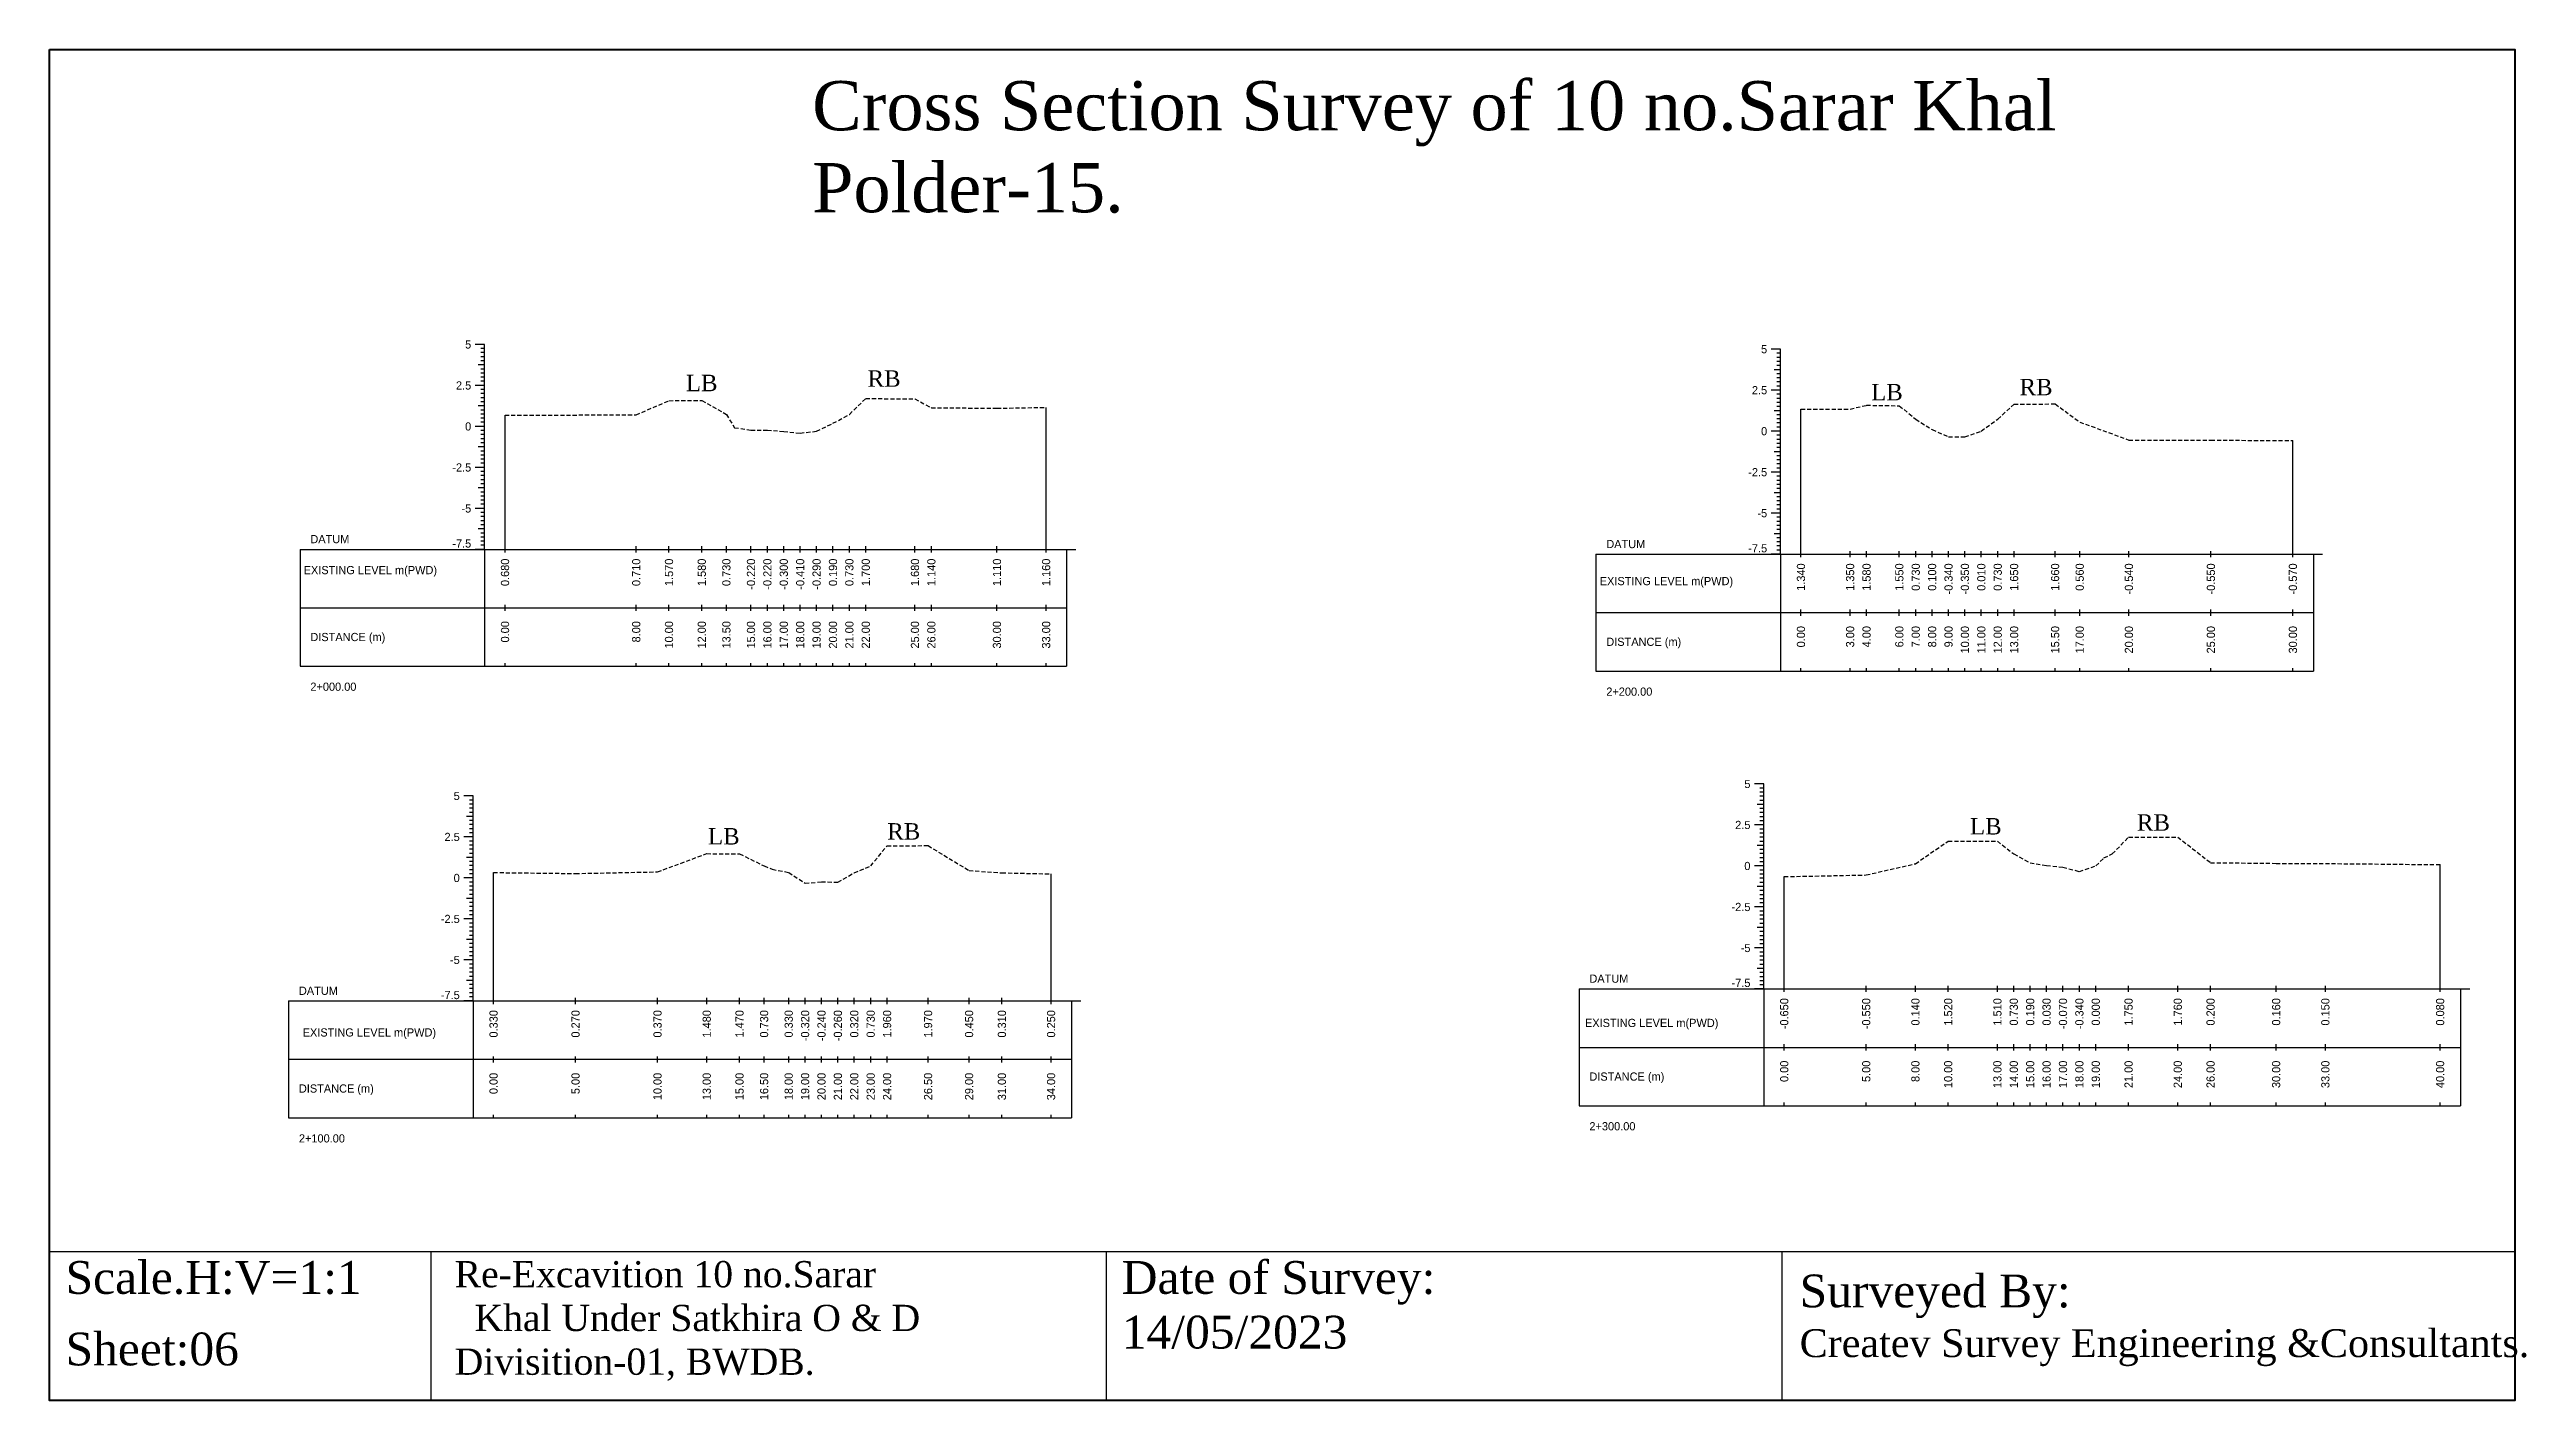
# Model space of a CAD drawing. Header units: inches. Extents: x 4752 to 6808, y -1487 to -426.
# Drawn here: x 5461.6 to 5612.7, y -1224.6 to -1142.2 of the extents above; entities that cross this region are included whole.
import ezdxf
from ezdxf.enums import TextEntityAlignment as Align

# ---------------------------------------------------------------- set-up
doc = ezdxf.new("R2010")
doc.units = ezdxf.units.IN
doc.header["$MEASUREMENT"] = 0
doc.linetypes.add('HIDDEN', pattern=[0.375, 0.25, -0.125])
doc.layers.add('CS_Drawing', color=7, linetype='Continuous')
doc.layers.add('GL', color=3, linetype='HIDDEN')
doc.styles.add('romans', font='romans.shx')

msp = doc.modelspace()

# ---------------------------------------------------------------- texts
at = {"attachment_point": 1, "style": 'romans'}
for s, insert, char_height, width in [('{\\fTimes New Roman|b0|i0|c0|p18;Cross Section Survey of 10 no.Sarar Khal Polder-15.}', (5508.12, -1144.12), 3, 75.7359), ('{\\fTimes New Roman|b0|i0|c0|p18;LB}', (5500.42, -1162.03), 1, 325.847), ('\\pi-1,l1;{\\fTimes New Roman|b0|i0|c0|p18;RB}', (5511.5, -1161.76), 1, 325.847), ('{\\fTimes New Roman|b0|i0|c0|p18;LB}', (5572.7, -1162.59), 1, 325.847), ('\\pi-1,l1;{\\fTimes New Roman|b0|i0|c0|p18;RB}', (5581.75, -1162.28), 1, 325.847), ('{\\fTimes New Roman|b0|i0|c0|p18;LB}', (5501.77, -1189.67), 1, 325.847), ('\\pi-1,l1;{\\fTimes New Roman|b0|i0|c0|p18;RB}', (5512.7, -1189.37), 1, 325.847), ('{\\fTimes New Roman|b0|i0|c0|p18;LB}', (5578.73, -1189.06), 1, 325.847), ('\\pi-1,l1;{\\fTimes New Roman|b0|i0|c0|p18;RB}', (5588.91, -1188.83), 1, 325.847), ('{\\fTimes New Roman|b0|i0|c0|p18;Scale.H:V=1:1}', (5462.59, -1216.07), 2, 22.2708), ('{\\fTimes New Roman|b0|i0|c0|p18;Date of Survey: 14/05/2023}', (5527, -1216.07), 2, 22.2708), ('{\\fTimes New Roman|b0|i0|c0|p18;Re-Excavition 10 no.Sarar\\P  Khal Under Satkhira O & D    Divisition-01, BWDB.}', (5486.32, -1216.07), 1.6, 38.8405), ('{\\fTimes New Roman|b0|i0|c0|p18;Surveyed By:                                     \\H0.85x;Createv Survey Engineering &Consultants.}', (5568.34, -1216.89), 2, 45.2193), ('{\\fTimes New Roman|b0|i0|c0|p18;Sheet:06}', (5462.59, -1220.43), 2, 38.8405)]:
    msp.add_mtext(s, dxfattribs=dict(at, insert=insert, char_height=char_height, width=width))
at = {"layer": 'CS_Drawing'}
for s, p in [('5', (5487.33, -1160.18)), ('5', (5566.36, -1160.47)), ('2.5', (5487.33, -1162.68)), ('2.5', (5566.36, -1162.97)), ('0', (5487.33, -1165.18)), ('0', (5566.36, -1165.47)), ('-2.5', (5487.33, -1167.68)), ('-2.5', (5566.36, -1167.97)), ('-5', (5487.33, -1170.18)), ('-5', (5566.36, -1170.47)), ('5', (5565.34, -1186.98)), ('5', (5486.63, -1187.71)), ('2.5', (5486.63, -1190.21)), ('2.5', (5565.34, -1189.48)), ('0', (5565.34, -1191.98)), ('0', (5486.63, -1192.71)), ('-2.5', (5565.34, -1194.48)), ('-2.5', (5486.63, -1195.21)), ('-5', (5486.63, -1197.71)), ('-5', (5565.34, -1196.98))]:
    msp.add_text(s, height=0.5, dxfattribs=at).set_placement(p, align=Align.MIDDLE_RIGHT)
for s, p in [('DATUM', (5477.52, -1172.05)), ('DATUM', (5556.55, -1172.35)), ('EXISTING LEVEL m(PWD)', (5477.11, -1173.94)), ('EXISTING LEVEL m(PWD)', (5556.15, -1174.61)), ('DISTANCE (m)', (5477.52, -1178.02)), ('DISTANCE (m)', (5556.55, -1178.31)), ('2+000.00', (5477.52, -1181.05)), ('2+200.00', (5556.55, -1181.35)), ('DATUM', (5476.82, -1199.59)), ('DATUM', (5555.52, -1198.85)), ('EXISTING LEVEL m(PWD)', (5477.05, -1202.13)), ('EXISTING LEVEL m(PWD)', (5555.25, -1201.55)), ('DISTANCE (m)', (5476.82, -1205.55)), ('DISTANCE (m)', (5555.52, -1204.82)), ('2+100.00', (5476.82, -1208.59)), ('2+300.00', (5555.52, -1207.85))]:
    msp.add_text(s, height=0.5, dxfattribs=at).set_placement(p, align=Align.MIDDLE_LEFT)
for p in [(5487.33, -1172.57), (5566.36, -1172.86), (5565.34, -1199.36), (5486.63, -1200.1)]:
    msp.add_text('-7.5', height=0.5, dxfattribs=at).set_placement(p, align=Align.RIGHT)
for s, p in [('0.680', (5489.39, -1173.24)), ('0.710', (5497.39, -1173.24)), ('1.570', (5499.39, -1173.24)), ('1.580', (5501.39, -1173.24)), ('0.730', (5502.89, -1173.24)), ('-0.220', (5504.39, -1173.24)), ('-0.220', (5505.39, -1173.24)), ('-0.300', (5506.39, -1173.24)), ('-0.410', (5507.39, -1173.24)), ('-0.290', (5508.39, -1173.24)), ('0.190', (5509.39, -1173.24)), ('0.730', (5510.39, -1173.24)), ('1.700', (5511.39, -1173.24)), ('1.680', (5514.39, -1173.24)), ('1.140', (5515.39, -1173.24)), ('1.110', (5519.39, -1173.24)), ('1.160', (5522.39, -1173.24)), ('1.340', (5568.42, -1173.53)), ('1.350', (5571.42, -1173.53)), ('1.580', (5572.42, -1173.53)), ('1.550', (5574.42, -1173.53)), ('0.730', (5575.42, -1173.53)), ('0.100', (5576.42, -1173.53)), ('-0.340', (5577.42, -1173.53)), ('-0.350', (5578.42, -1173.53)), ('0.010', (5579.42, -1173.53)), ('0.730', (5580.42, -1173.53)), ('1.650', (5581.42, -1173.53)), ('1.660', (5583.92, -1173.53)), ('0.560', (5585.42, -1173.53)), ('-0.540', (5588.42, -1173.53)), ('-0.550', (5593.42, -1173.53)), ('-0.570', (5598.42, -1173.53)), ('0.00', (5489.39, -1177.05)), ('8.00', (5497.39, -1177.05)), ('10.00', (5499.39, -1177.05)), ('12.00', (5501.39, -1177.05)), ('13.50', (5502.89, -1177.05)), ('15.00', (5504.39, -1177.05)), ('16.00', (5505.39, -1177.05)), ('17.00', (5506.39, -1177.05)), ('18.00', (5507.39, -1177.05)), ('19.00', (5508.39, -1177.05)), ('20.00', (5509.39, -1177.05)), ('21.00', (5510.39, -1177.05)), ('22.00', (5511.39, -1177.05)), ('25.00', (5514.39, -1177.05)), ('26.00', (5515.39, -1177.05)), ('30.00', (5519.39, -1177.05)), ('33.00', (5522.39, -1177.05)), ('0.00', (5568.42, -1177.35)), ('3.00', (5571.42, -1177.35)), ('4.00', (5572.42, -1177.35)), ('6.00', (5574.42, -1177.35)), ('7.00', (5575.42, -1177.35)), ('8.00', (5576.42, -1177.35)), ('9.00', (5577.42, -1177.35)), ('10.00', (5578.42, -1177.35)), ('11.00', (5579.42, -1177.35)), ('12.00', (5580.42, -1177.35)), ('13.00', (5581.42, -1177.35)), ('15.50', (5583.92, -1177.35)), ('17.00', (5585.42, -1177.35)), ('20.00', (5588.42, -1177.35)), ('25.00', (5593.42, -1177.35)), ('30.00', (5598.42, -1177.35)), ('0.330', (5488.69, -1200.77)), ('0.270', (5493.69, -1200.77)), ('0.370', (5498.69, -1200.77)), ('1.480', (5501.69, -1200.77)), ('1.470', (5503.69, -1200.77)), ('0.730', (5505.19, -1200.77)), ('0.330', (5506.69, -1200.77)), ('-0.320', (5507.69, -1200.77)), ('-0.240', (5508.69, -1200.77)), ('-0.260', (5509.69, -1200.77)), ('0.320', (5510.69, -1200.77)), ('0.730', (5511.69, -1200.77)), ('1.960', (5512.69, -1200.77)), ('1.970', (5515.19, -1200.77)), ('0.450', (5517.69, -1200.77)), ('0.310', (5519.69, -1200.77)), ('0.250', (5522.69, -1200.77)), ('-0.650', (5567.4, -1200.04)), ('-0.550', (5572.4, -1200.04)), ('0.140', (5575.4, -1200.04)), ('1.520', (5577.4, -1200.04)), ('1.510', (5580.4, -1200.04)), ('0.730', (5581.4, -1200.04)), ('0.190', (5582.4, -1200.04)), ('0.030', (5583.4, -1200.04)), ('-0.070', (5584.4, -1200.04)), ('-0.340', (5585.4, -1200.04)), ('0.000', (5586.4, -1200.04)), ('1.750', (5588.4, -1200.04)), ('1.760', (5591.4, -1200.04)), ('0.200', (5593.4, -1200.04)), ('0.160', (5597.4, -1200.04)), ('0.150', (5600.4, -1200.04)), ('0.080', (5607.4, -1200.04)), ('0.00', (5488.69, -1204.59)), ('5.00', (5493.69, -1204.59)), ('10.00', (5498.69, -1204.59)), ('13.00', (5501.69, -1204.59)), ('15.00', (5503.69, -1204.59)), ('16.50', (5505.19, -1204.59)), ('18.00', (5506.69, -1204.59)), ('19.00', (5507.69, -1204.59)), ('20.00', (5508.69, -1204.59)), ('21.00', (5509.69, -1204.59)), ('22.00', (5510.69, -1204.59)), ('23.00', (5511.69, -1204.59)), ('24.00', (5512.69, -1204.59)), ('26.50', (5515.19, -1204.59)), ('29.00', (5517.69, -1204.59)), ('31.00', (5519.69, -1204.59)), ('34.00', (5522.69, -1204.59)), ('0.00', (5567.4, -1203.85)), ('5.00', (5572.4, -1203.85)), ('8.00', (5575.4, -1203.85)), ('10.00', (5577.4, -1203.85)), ('13.00', (5580.4, -1203.85)), ('14.00', (5581.4, -1203.85)), ('15.00', (5582.4, -1203.85)), ('16.00', (5583.4, -1203.85)), ('17.00', (5584.4, -1203.85)), ('18.00', (5585.4, -1203.85)), ('19.00', (5586.4, -1203.85)), ('21.00', (5588.4, -1203.85)), ('24.00', (5591.4, -1203.85)), ('26.00', (5593.4, -1203.85)), ('30.00', (5597.4, -1203.85)), ('33.00', (5600.4, -1203.85)), ('40.00', (5607.4, -1203.85))]:
    msp.add_text(s, height=0.5, rotation=90, dxfattribs=at).set_placement(p, align=Align.MIDDLE_RIGHT)

# ---------------------------------------------------------------- linework, layer by layer
at = {"color": 4, "lineweight": 40}
msp.add_lwpolyline([(5461.61, -1142.2), (5611.95, -1142.2), (5611.95, -1224.57), (5461.61, -1224.57)], close=True, dxfattribs=at)
for points in [[(5611.95, -1142.2), (5611.95, -1224.57)], [(5461.61, -1215.49), (5611.95, -1215.49)], [(5461.61, -1215.49), (5461.61, -1224.57)], [(5484.86, -1215.49), (5484.86, -1224.57)], [(5526.06, -1215.49), (5526.06, -1224.57)], [(5567.26, -1215.49), (5567.26, -1224.57)]]:
    msp.add_lwpolyline(points)
at = {"layer": 'CS_Drawing'}
for p, q in [((5488.14, -1160.18), (5487.58, -1160.18)), ((5488.14, -1160.18), (5487.75, -1160.18)), ((5488.14, -1161.43), (5487.75, -1161.43)), ((5488.14, -1160.18), (5487.92, -1160.18)), ((5488.14, -1160.43), (5487.92, -1160.43)), ((5488.14, -1160.68), (5487.92, -1160.68)), ((5488.14, -1160.93), (5487.92, -1160.93)), ((5488.14, -1161.18), (5487.92, -1161.18)), ((5488.14, -1161.43), (5487.92, -1161.43)), ((5488.14, -1172.68), (5488.14, -1160.18)), ((5567.17, -1160.47), (5566.61, -1160.47)), ((5567.17, -1160.47), (5566.78, -1160.47)), ((5567.17, -1160.47), (5566.95, -1160.47)), ((5567.17, -1160.72), (5566.95, -1160.72)), ((5567.17, -1160.97), (5566.95, -1160.97)), ((5567.17, -1161.22), (5566.95, -1161.22)), ((5567.17, -1161.47), (5566.95, -1161.47)), ((5567.17, -1172.97), (5567.17, -1160.47)), ((5488.14, -1162.68), (5487.58, -1162.68)), ((5488.14, -1162.68), (5487.75, -1162.68)), ((5488.14, -1161.68), (5487.92, -1161.68)), ((5488.14, -1161.93), (5487.92, -1161.93)), ((5488.14, -1162.18), (5487.92, -1162.18)), ((5488.14, -1162.43), (5487.92, -1162.43)), ((5488.14, -1162.68), (5487.92, -1162.68)), ((5488.14, -1162.93), (5487.92, -1162.93)), ((5567.17, -1162.97), (5566.61, -1162.97)), ((5567.17, -1161.72), (5566.78, -1161.72)), ((5567.17, -1162.97), (5566.78, -1162.97)), ((5567.17, -1161.72), (5566.95, -1161.72)), ((5567.17, -1161.97), (5566.95, -1161.97)), ((5567.17, -1162.22), (5566.95, -1162.22)), ((5567.17, -1162.47), (5566.95, -1162.47)), ((5567.17, -1162.72), (5566.95, -1162.72)), ((5567.17, -1162.97), (5566.95, -1162.97)), ((5488.14, -1163.93), (5487.75, -1163.93)), ((5488.14, -1163.18), (5487.92, -1163.18)), ((5488.14, -1163.43), (5487.92, -1163.43)), ((5488.14, -1163.68), (5487.92, -1163.68)), ((5488.14, -1163.93), (5487.92, -1163.93)), ((5488.14, -1164.18), (5487.92, -1164.18)), ((5488.14, -1164.43), (5487.92, -1164.43)), ((5489.39, -1172.68), (5489.39, -1164.5)), ((5522.39, -1172.68), (5522.39, -1164.02)), ((5567.17, -1164.22), (5566.78, -1164.22)), ((5567.17, -1163.22), (5566.95, -1163.22)), ((5567.17, -1163.47), (5566.95, -1163.47)), ((5567.17, -1163.72), (5566.95, -1163.72)), ((5567.17, -1163.97), (5566.95, -1163.97)), ((5567.17, -1164.22), (5566.95, -1164.22)), ((5567.17, -1164.47), (5566.95, -1164.47)), ((5568.42, -1172.97), (5568.42, -1164.13)), ((5488.14, -1165.18), (5487.58, -1165.18)), ((5488.14, -1165.18), (5487.75, -1165.18)), ((5488.14, -1164.68), (5487.92, -1164.68)), ((5488.14, -1164.93), (5487.92, -1164.93)), ((5488.14, -1165.18), (5487.92, -1165.18)), ((5488.14, -1165.43), (5487.92, -1165.43)), ((5488.14, -1165.68), (5487.92, -1165.68)), ((5488.14, -1165.93), (5487.92, -1165.93)), ((5567.17, -1165.47), (5566.61, -1165.47)), ((5567.17, -1165.47), (5566.78, -1165.47)), ((5567.17, -1164.72), (5566.95, -1164.72)), ((5567.17, -1164.97), (5566.95, -1164.97)), ((5567.17, -1165.22), (5566.95, -1165.22)), ((5567.17, -1165.47), (5566.95, -1165.47)), ((5567.17, -1165.72), (5566.95, -1165.72)), ((5567.17, -1165.97), (5566.95, -1165.97)), ((5598.42, -1172.97), (5598.42, -1166.04)), ((5488.14, -1166.43), (5487.75, -1166.43)), ((5488.14, -1166.18), (5487.92, -1166.18)), ((5488.14, -1166.43), (5487.92, -1166.43)), ((5488.14, -1166.68), (5487.92, -1166.68)), ((5488.14, -1166.93), (5487.92, -1166.93)), ((5488.14, -1167.18), (5487.92, -1167.18)), ((5488.14, -1167.43), (5487.92, -1167.43)), ((5567.17, -1166.72), (5566.78, -1166.72)), ((5567.17, -1166.22), (5566.95, -1166.22)), ((5567.17, -1166.47), (5566.95, -1166.47)), ((5567.17, -1166.72), (5566.95, -1166.72)), ((5567.17, -1166.97), (5566.95, -1166.97)), ((5567.17, -1167.22), (5566.95, -1167.22)), ((5567.17, -1167.47), (5566.95, -1167.47)), ((5488.14, -1167.68), (5487.58, -1167.68)), ((5488.14, -1167.68), (5487.75, -1167.68)), ((5488.14, -1168.93), (5487.75, -1168.93)), ((5488.14, -1167.68), (5487.92, -1167.68)), ((5488.14, -1167.93), (5487.92, -1167.93)), ((5488.14, -1168.18), (5487.92, -1168.18)), ((5488.14, -1168.43), (5487.92, -1168.43)), ((5488.14, -1168.68), (5487.92, -1168.68)), ((5488.14, -1168.93), (5487.92, -1168.93)), ((5567.17, -1167.97), (5566.61, -1167.97)), ((5567.17, -1167.97), (5566.78, -1167.97)), ((5567.17, -1167.72), (5566.95, -1167.72)), ((5567.17, -1167.97), (5566.95, -1167.97)), ((5567.17, -1168.22), (5566.95, -1168.22)), ((5567.17, -1168.47), (5566.95, -1168.47)), ((5567.17, -1168.72), (5566.95, -1168.72)), ((5567.17, -1168.97), (5566.95, -1168.97)), ((5488.14, -1170.18), (5487.58, -1170.18)), ((5488.14, -1170.18), (5487.75, -1170.18)), ((5488.14, -1169.18), (5487.92, -1169.18)), ((5488.14, -1169.43), (5487.92, -1169.43)), ((5488.14, -1169.68), (5487.92, -1169.68)), ((5488.14, -1169.93), (5487.92, -1169.93)), ((5488.14, -1170.18), (5487.92, -1170.18)), ((5488.14, -1170.43), (5487.92, -1170.43)), ((5567.17, -1170.47), (5566.61, -1170.47)), ((5567.17, -1169.22), (5566.78, -1169.22)), ((5567.17, -1170.47), (5566.78, -1170.47)), ((5567.17, -1169.22), (5566.95, -1169.22)), ((5567.17, -1169.47), (5566.95, -1169.47)), ((5567.17, -1169.72), (5566.95, -1169.72)), ((5567.17, -1169.97), (5566.95, -1169.97)), ((5567.17, -1170.22), (5566.95, -1170.22)), ((5567.17, -1170.47), (5566.95, -1170.47)), ((5488.14, -1171.43), (5487.75, -1171.43)), ((5488.14, -1170.68), (5487.92, -1170.68)), ((5488.14, -1170.93), (5487.92, -1170.93)), ((5488.14, -1171.18), (5487.92, -1171.18)), ((5488.14, -1171.43), (5487.92, -1171.43)), ((5488.14, -1171.68), (5487.92, -1171.68)), ((5488.14, -1171.93), (5487.92, -1171.93)), ((5567.17, -1171.72), (5566.78, -1171.72)), ((5567.17, -1170.72), (5566.95, -1170.72)), ((5567.17, -1170.97), (5566.95, -1170.97)), ((5567.17, -1171.22), (5566.95, -1171.22)), ((5567.17, -1171.47), (5566.95, -1171.47)), ((5567.17, -1171.72), (5566.95, -1171.72)), ((5567.17, -1171.97), (5566.95, -1171.97)), ((5476.89, -1172.68), (5488.14, -1172.68)), ((5476.89, -1172.68), (5476.89, -1179.8)), ((5488.14, -1172.68), (5487.58, -1172.68)), ((5488.14, -1172.68), (5487.75, -1172.68)), ((5488.14, -1172.18), (5487.92, -1172.18)), ((5488.14, -1172.43), (5487.92, -1172.43)), ((5488.14, -1172.68), (5487.92, -1172.68)), ((5488.14, -1172.68), (5523.64, -1172.68)), ((5488.14, -1172.68), (5488.14, -1179.8)), ((5489.39, -1172.87), (5489.39, -1172.49)), ((5497.39, -1172.87), (5497.39, -1172.49)), ((5499.39, -1172.87), (5499.39, -1172.49)), ((5501.39, -1172.87), (5501.39, -1172.49)), ((5502.89, -1172.87), (5502.89, -1172.49)), ((5504.39, -1172.87), (5504.39, -1172.49)), ((5505.39, -1172.87), (5505.39, -1172.49)), ((5506.39, -1172.87), (5506.39, -1172.49)), ((5507.39, -1172.87), (5507.39, -1172.49)), ((5508.39, -1172.87), (5508.39, -1172.49)), ((5509.39, -1172.87), (5509.39, -1172.49)), ((5510.39, -1172.87), (5510.39, -1172.49)), ((5511.39, -1172.87), (5511.39, -1172.49)), ((5514.39, -1172.87), (5514.39, -1172.49)), ((5515.39, -1172.87), (5515.39, -1172.49)), ((5519.39, -1172.87), (5519.39, -1172.49)), ((5522.39, -1172.87), (5522.39, -1172.49)), ((5523.64, -1172.68), (5524.21, -1172.68)), ((5523.64, -1172.68), (5524.04, -1172.68)), ((5523.64, -1172.68), (5523.87, -1172.68)), ((5523.64, -1172.68), (5523.64, -1179.8)), ((5555.92, -1172.97), (5567.17, -1172.97)), ((5555.92, -1172.97), (5555.92, -1180.1)), ((5567.17, -1172.97), (5566.61, -1172.97)), ((5567.17, -1172.97), (5566.78, -1172.97)), ((5567.17, -1172.22), (5566.95, -1172.22)), ((5567.17, -1172.47), (5566.95, -1172.47)), ((5567.17, -1172.72), (5566.95, -1172.72)), ((5567.17, -1172.97), (5566.95, -1172.97)), ((5567.17, -1172.97), (5599.67, -1172.97)), ((5567.17, -1172.97), (5567.17, -1180.1)), ((5568.42, -1173.16), (5568.42, -1172.78)), ((5571.42, -1173.16), (5571.42, -1172.78)), ((5572.42, -1173.16), (5572.42, -1172.78)), ((5574.42, -1173.16), (5574.42, -1172.78)), ((5575.42, -1173.16), (5575.42, -1172.78)), ((5576.42, -1173.16), (5576.42, -1172.78)), ((5577.42, -1173.16), (5577.42, -1172.78)), ((5578.42, -1173.16), (5578.42, -1172.78)), ((5579.42, -1173.16), (5579.42, -1172.78)), ((5580.42, -1173.16), (5580.42, -1172.78)), ((5581.42, -1173.16), (5581.42, -1172.78)), ((5583.92, -1173.16), (5583.92, -1172.78)), ((5585.42, -1173.16), (5585.42, -1172.78)), ((5588.42, -1173.16), (5588.42, -1172.78)), ((5593.42, -1173.16), (5593.42, -1172.78)), ((5598.42, -1173.16), (5598.42, -1172.78)), ((5599.67, -1172.97), (5600.23, -1172.97)), ((5599.67, -1172.97), (5600.07, -1172.97)), ((5599.67, -1172.97), (5599.9, -1172.97)), ((5599.67, -1172.97), (5599.67, -1180.1)), ((5476.89, -1176.24), (5488.14, -1176.24)), ((5488.14, -1176.24), (5523.64, -1176.24)), ((5488.14, -1176.24), (5523.64, -1176.24)), ((5489.39, -1176.43), (5489.39, -1176.05)), ((5497.39, -1176.43), (5497.39, -1176.05)), ((5499.39, -1176.43), (5499.39, -1176.05)), ((5501.39, -1176.43), (5501.39, -1176.05)), ((5502.89, -1176.43), (5502.89, -1176.05)), ((5504.39, -1176.43), (5504.39, -1176.05)), ((5505.39, -1176.43), (5505.39, -1176.05)), ((5506.39, -1176.43), (5506.39, -1176.05)), ((5507.39, -1176.43), (5507.39, -1176.05)), ((5508.39, -1176.43), (5508.39, -1176.05)), ((5509.39, -1176.43), (5509.39, -1176.05)), ((5510.39, -1176.43), (5510.39, -1176.05)), ((5511.39, -1176.43), (5511.39, -1176.05)), ((5514.39, -1176.43), (5514.39, -1176.05)), ((5515.39, -1176.43), (5515.39, -1176.05)), ((5519.39, -1176.43), (5519.39, -1176.05)), ((5522.39, -1176.43), (5522.39, -1176.05)), ((5555.92, -1176.53), (5567.17, -1176.53)), ((5567.17, -1176.53), (5599.67, -1176.53)), ((5567.17, -1176.53), (5599.67, -1176.53)), ((5568.42, -1176.72), (5568.42, -1176.35)), ((5571.42, -1176.72), (5571.42, -1176.35)), ((5572.42, -1176.72), (5572.42, -1176.35)), ((5574.42, -1176.72), (5574.42, -1176.35)), ((5575.42, -1176.72), (5575.42, -1176.35)), ((5576.42, -1176.72), (5576.42, -1176.35)), ((5577.42, -1176.72), (5577.42, -1176.35)), ((5578.42, -1176.72), (5578.42, -1176.35)), ((5579.42, -1176.72), (5579.42, -1176.35)), ((5580.42, -1176.72), (5580.42, -1176.35)), ((5581.42, -1176.72), (5581.42, -1176.35)), ((5583.92, -1176.72), (5583.92, -1176.35)), ((5585.42, -1176.72), (5585.42, -1176.35)), ((5588.42, -1176.72), (5588.42, -1176.35)), ((5593.42, -1176.72), (5593.42, -1176.35)), ((5598.42, -1176.72), (5598.42, -1176.35)), ((5489.39, -1179.8), (5489.39, -1179.62)), ((5497.39, -1179.8), (5497.39, -1179.62)), ((5499.39, -1179.8), (5499.39, -1179.62)), ((5501.39, -1179.8), (5501.39, -1179.62)), ((5502.89, -1179.8), (5502.89, -1179.62)), ((5504.39, -1179.8), (5504.39, -1179.62)), ((5505.39, -1179.8), (5505.39, -1179.62)), ((5506.39, -1179.8), (5506.39, -1179.62)), ((5507.39, -1179.8), (5507.39, -1179.62)), ((5508.39, -1179.8), (5508.39, -1179.62)), ((5509.39, -1179.8), (5509.39, -1179.62)), ((5510.39, -1179.8), (5510.39, -1179.62)), ((5511.39, -1179.8), (5511.39, -1179.62)), ((5514.39, -1179.8), (5514.39, -1179.62)), ((5515.39, -1179.8), (5515.39, -1179.62)), ((5519.39, -1179.8), (5519.39, -1179.62)), ((5522.39, -1179.8), (5522.39, -1179.62)), ((5476.89, -1179.8), (5488.14, -1179.8)), ((5488.14, -1179.8), (5523.64, -1179.8)), ((5555.92, -1180.1), (5567.17, -1180.1)), ((5567.17, -1180.1), (5599.67, -1180.1)), ((5568.42, -1180.1), (5568.42, -1179.91)), ((5571.42, -1180.1), (5571.42, -1179.91)), ((5572.42, -1180.1), (5572.42, -1179.91)), ((5574.42, -1180.1), (5574.42, -1179.91)), ((5575.42, -1180.1), (5575.42, -1179.91)), ((5576.42, -1180.1), (5576.42, -1179.91)), ((5577.42, -1180.1), (5577.42, -1179.91)), ((5578.42, -1180.1), (5578.42, -1179.91)), ((5579.42, -1180.1), (5579.42, -1179.91)), ((5580.42, -1180.1), (5580.42, -1179.91)), ((5581.42, -1180.1), (5581.42, -1179.91)), ((5583.92, -1180.1), (5583.92, -1179.91)), ((5585.42, -1180.1), (5585.42, -1179.91)), ((5588.42, -1180.1), (5588.42, -1179.91)), ((5593.42, -1180.1), (5593.42, -1179.91)), ((5598.42, -1180.1), (5598.42, -1179.91)), ((5566.15, -1186.98), (5565.59, -1186.98)), ((5566.15, -1186.98), (5565.76, -1186.98)), ((5566.15, -1186.98), (5565.92, -1186.98)), ((5566.15, -1187.23), (5565.92, -1187.23)), ((5566.15, -1199.48), (5566.15, -1186.98)), ((5487.44, -1187.71), (5486.88, -1187.71)), ((5487.44, -1187.71), (5487.05, -1187.71)), ((5487.44, -1187.71), (5487.22, -1187.71)), ((5487.44, -1187.96), (5487.22, -1187.96)), ((5487.44, -1188.21), (5487.22, -1188.21)), ((5487.44, -1188.46), (5487.22, -1188.46)), ((5487.44, -1188.71), (5487.22, -1188.71)), ((5487.44, -1200.21), (5487.44, -1187.71)), ((5566.15, -1188.23), (5565.76, -1188.23)), ((5566.15, -1187.48), (5565.92, -1187.48)), ((5566.15, -1187.73), (5565.92, -1187.73)), ((5566.15, -1187.98), (5565.92, -1187.98)), ((5566.15, -1188.23), (5565.92, -1188.23)), ((5566.15, -1188.48), (5565.92, -1188.48)), ((5566.15, -1188.73), (5565.92, -1188.73)), ((5487.44, -1190.21), (5486.88, -1190.21)), ((5487.44, -1188.96), (5487.05, -1188.96)), ((5487.44, -1190.21), (5487.05, -1190.21)), ((5487.44, -1188.96), (5487.22, -1188.96)), ((5487.44, -1189.21), (5487.22, -1189.21)), ((5487.44, -1189.46), (5487.22, -1189.46)), ((5487.44, -1189.71), (5487.22, -1189.71)), ((5487.44, -1189.96), (5487.22, -1189.96)), ((5487.44, -1190.21), (5487.22, -1190.21)), ((5566.15, -1189.48), (5565.59, -1189.48)), ((5566.15, -1189.48), (5565.76, -1189.48)), ((5566.15, -1188.98), (5565.92, -1188.98)), ((5566.15, -1189.23), (5565.92, -1189.23)), ((5566.15, -1189.48), (5565.92, -1189.48)), ((5566.15, -1189.73), (5565.92, -1189.73)), ((5566.15, -1189.98), (5565.92, -1189.98)), ((5566.15, -1190.23), (5565.92, -1190.23)), ((5487.44, -1191.46), (5487.05, -1191.46)), ((5487.44, -1190.46), (5487.22, -1190.46)), ((5487.44, -1190.71), (5487.22, -1190.71)), ((5487.44, -1190.96), (5487.22, -1190.96)), ((5487.44, -1191.21), (5487.22, -1191.21)), ((5487.44, -1191.46), (5487.22, -1191.46)), ((5487.44, -1191.71), (5487.22, -1191.71)), ((5566.15, -1190.73), (5565.76, -1190.73)), ((5566.15, -1190.48), (5565.92, -1190.48)), ((5566.15, -1190.73), (5565.92, -1190.73)), ((5566.15, -1190.98), (5565.92, -1190.98)), ((5566.15, -1191.23), (5565.92, -1191.23)), ((5566.15, -1191.48), (5565.92, -1191.48)), ((5566.15, -1191.73), (5565.92, -1191.73)), ((5487.44, -1192.71), (5486.88, -1192.71)), ((5487.44, -1192.71), (5487.05, -1192.71)), ((5487.44, -1191.96), (5487.22, -1191.96)), ((5487.44, -1192.21), (5487.22, -1192.21)), ((5487.44, -1192.46), (5487.22, -1192.46)), ((5487.44, -1192.71), (5487.22, -1192.71)), ((5487.44, -1192.96), (5487.22, -1192.96)), ((5487.44, -1193.21), (5487.22, -1193.21)), ((5488.69, -1200.21), (5488.69, -1192.38)), ((5522.69, -1200.21), (5522.69, -1192.46)), ((5566.15, -1191.98), (5565.59, -1191.98)), ((5566.15, -1191.98), (5565.76, -1191.98)), ((5566.15, -1193.23), (5565.76, -1193.23)), ((5566.15, -1191.98), (5565.92, -1191.98)), ((5566.15, -1192.23), (5565.92, -1192.23)), ((5566.15, -1192.48), (5565.92, -1192.48)), ((5566.15, -1192.73), (5565.92, -1192.73)), ((5566.15, -1192.98), (5565.92, -1192.98)), ((5566.15, -1193.23), (5565.92, -1193.23)), ((5567.4, -1199.48), (5567.4, -1192.63)), ((5607.4, -1199.48), (5607.4, -1191.9)), ((5487.44, -1193.96), (5487.05, -1193.96)), ((5487.44, -1193.46), (5487.22, -1193.46)), ((5487.44, -1193.71), (5487.22, -1193.71)), ((5487.44, -1193.96), (5487.22, -1193.96)), ((5487.44, -1194.21), (5487.22, -1194.21)), ((5487.44, -1194.46), (5487.22, -1194.46)), ((5487.44, -1194.71), (5487.22, -1194.71)), ((5566.15, -1194.48), (5565.59, -1194.48)), ((5566.15, -1194.48), (5565.76, -1194.48)), ((5566.15, -1193.48), (5565.92, -1193.48)), ((5566.15, -1193.73), (5565.92, -1193.73)), ((5566.15, -1193.98), (5565.92, -1193.98)), ((5566.15, -1194.23), (5565.92, -1194.23)), ((5566.15, -1194.48), (5565.92, -1194.48)), ((5566.15, -1194.73), (5565.92, -1194.73)), ((5487.44, -1195.21), (5486.88, -1195.21)), ((5487.44, -1195.21), (5487.05, -1195.21)), ((5487.44, -1194.96), (5487.22, -1194.96)), ((5487.44, -1195.21), (5487.22, -1195.21)), ((5487.44, -1195.46), (5487.22, -1195.46)), ((5487.44, -1195.71), (5487.22, -1195.71)), ((5487.44, -1195.96), (5487.22, -1195.96)), ((5487.44, -1196.21), (5487.22, -1196.21)), ((5566.15, -1195.73), (5565.76, -1195.73)), ((5566.15, -1194.98), (5565.92, -1194.98)), ((5566.15, -1195.23), (5565.92, -1195.23)), ((5566.15, -1195.48), (5565.92, -1195.48)), ((5566.15, -1195.73), (5565.92, -1195.73)), ((5566.15, -1195.98), (5565.92, -1195.98)), ((5566.15, -1196.23), (5565.92, -1196.23)), ((5487.44, -1197.71), (5486.88, -1197.71)), ((5487.44, -1196.46), (5487.05, -1196.46)), ((5487.44, -1197.71), (5487.05, -1197.71)), ((5487.44, -1196.46), (5487.22, -1196.46)), ((5487.44, -1196.71), (5487.22, -1196.71)), ((5487.44, -1196.96), (5487.22, -1196.96)), ((5487.44, -1197.21), (5487.22, -1197.21)), ((5487.44, -1197.46), (5487.22, -1197.46)), ((5487.44, -1197.71), (5487.22, -1197.71)), ((5566.15, -1196.98), (5565.59, -1196.98)), ((5566.15, -1196.98), (5565.76, -1196.98)), ((5566.15, -1196.48), (5565.92, -1196.48)), ((5566.15, -1196.73), (5565.92, -1196.73)), ((5566.15, -1196.98), (5565.92, -1196.98)), ((5566.15, -1197.23), (5565.92, -1197.23)), ((5566.15, -1197.48), (5565.92, -1197.48)), ((5566.15, -1197.73), (5565.92, -1197.73)), ((5487.44, -1198.96), (5487.05, -1198.96)), ((5487.44, -1197.96), (5487.22, -1197.96)), ((5487.44, -1198.21), (5487.22, -1198.21)), ((5487.44, -1198.46), (5487.22, -1198.46)), ((5487.44, -1198.71), (5487.22, -1198.71)), ((5487.44, -1198.96), (5487.22, -1198.96)), ((5487.44, -1199.21), (5487.22, -1199.21)), ((5566.15, -1198.23), (5565.76, -1198.23)), ((5566.15, -1197.98), (5565.92, -1197.98)), ((5566.15, -1198.23), (5565.92, -1198.23)), ((5566.15, -1198.48), (5565.92, -1198.48)), ((5566.15, -1198.73), (5565.92, -1198.73)), ((5566.15, -1198.98), (5565.92, -1198.98)), ((5566.15, -1199.23), (5565.92, -1199.23)), ((5567.4, -1199.66), (5567.4, -1199.29)), ((5572.4, -1199.66), (5572.4, -1199.29)), ((5575.4, -1199.66), (5575.4, -1199.29)), ((5577.4, -1199.66), (5577.4, -1199.29)), ((5580.4, -1199.66), (5580.4, -1199.29)), ((5581.4, -1199.66), (5581.4, -1199.29)), ((5582.4, -1199.66), (5582.4, -1199.29)), ((5583.4, -1199.66), (5583.4, -1199.29)), ((5584.4, -1199.66), (5584.4, -1199.29)), ((5585.4, -1199.66), (5585.4, -1199.29)), ((5586.4, -1199.66), (5586.4, -1199.29)), ((5588.4, -1199.66), (5588.4, -1199.29)), ((5591.4, -1199.66), (5591.4, -1199.29)), ((5593.4, -1199.66), (5593.4, -1199.29)), ((5597.4, -1199.66), (5597.4, -1199.29)), ((5600.4, -1199.66), (5600.4, -1199.29)), ((5607.4, -1199.66), (5607.4, -1199.29)), ((5476.19, -1200.21), (5487.44, -1200.21)), ((5476.19, -1200.21), (5476.19, -1207.34)), ((5487.44, -1200.21), (5486.88, -1200.21)), ((5487.44, -1200.21), (5487.05, -1200.21)), ((5487.44, -1199.46), (5487.22, -1199.46)), ((5487.44, -1199.71), (5487.22, -1199.71)), ((5487.44, -1199.96), (5487.22, -1199.96)), ((5487.44, -1200.21), (5487.22, -1200.21)), ((5487.44, -1200.21), (5523.94, -1200.21)), ((5487.44, -1200.21), (5487.44, -1207.34)), ((5488.69, -1200.4), (5488.69, -1200.02)), ((5493.69, -1200.4), (5493.69, -1200.02)), ((5498.69, -1200.4), (5498.69, -1200.02)), ((5501.69, -1200.4), (5501.69, -1200.02)), ((5503.69, -1200.4), (5503.69, -1200.02)), ((5505.19, -1200.4), (5505.19, -1200.02)), ((5506.69, -1200.4), (5506.69, -1200.02)), ((5507.69, -1200.4), (5507.69, -1200.02)), ((5508.69, -1200.4), (5508.69, -1200.02)), ((5509.69, -1200.4), (5509.69, -1200.02)), ((5510.69, -1200.4), (5510.69, -1200.02)), ((5511.69, -1200.4), (5511.69, -1200.02)), ((5512.69, -1200.4), (5512.69, -1200.02)), ((5515.19, -1200.4), (5515.19, -1200.02)), ((5517.69, -1200.4), (5517.69, -1200.02)), ((5519.69, -1200.4), (5519.69, -1200.02)), ((5522.69, -1200.4), (5522.69, -1200.02)), ((5523.94, -1200.21), (5524.5, -1200.21)), ((5523.94, -1200.21), (5524.33, -1200.21)), ((5523.94, -1200.21), (5524.17, -1200.21)), ((5523.94, -1200.21), (5523.94, -1207.34)), ((5554.9, -1199.48), (5566.15, -1199.48)), ((5554.9, -1199.48), (5554.9, -1206.6)), ((5566.15, -1199.48), (5565.59, -1199.48)), ((5566.15, -1199.48), (5565.76, -1199.48)), ((5566.15, -1199.48), (5565.92, -1199.48)), ((5566.15, -1199.48), (5608.65, -1199.48)), ((5566.15, -1199.48), (5566.15, -1206.6)), ((5608.65, -1199.48), (5609.21, -1199.48)), ((5608.65, -1199.48), (5609.04, -1199.48)), ((5608.65, -1199.48), (5608.87, -1199.48)), ((5608.65, -1199.48), (5608.65, -1206.6)), ((5476.19, -1203.77), (5487.44, -1203.77)), ((5487.44, -1203.77), (5523.94, -1203.77)), ((5487.44, -1203.77), (5523.94, -1203.77)), ((5488.69, -1203.96), (5488.69, -1203.59)), ((5493.69, -1203.96), (5493.69, -1203.59)), ((5498.69, -1203.96), (5498.69, -1203.59)), ((5501.69, -1203.96), (5501.69, -1203.59)), ((5503.69, -1203.96), (5503.69, -1203.59)), ((5505.19, -1203.96), (5505.19, -1203.59)), ((5506.69, -1203.96), (5506.69, -1203.59)), ((5507.69, -1203.96), (5507.69, -1203.59)), ((5508.69, -1203.96), (5508.69, -1203.59)), ((5509.69, -1203.96), (5509.69, -1203.59)), ((5510.69, -1203.96), (5510.69, -1203.59)), ((5511.69, -1203.96), (5511.69, -1203.59)), ((5512.69, -1203.96), (5512.69, -1203.59)), ((5515.19, -1203.96), (5515.19, -1203.59)), ((5517.69, -1203.96), (5517.69, -1203.59)), ((5519.69, -1203.96), (5519.69, -1203.59)), ((5522.69, -1203.96), (5522.69, -1203.59)), ((5554.9, -1203.04), (5566.15, -1203.04)), ((5566.15, -1203.04), (5608.65, -1203.04)), ((5566.15, -1203.04), (5608.65, -1203.04)), ((5567.4, -1203.23), (5567.4, -1202.85)), ((5572.4, -1203.23), (5572.4, -1202.85)), ((5575.4, -1203.23), (5575.4, -1202.85)), ((5577.4, -1203.23), (5577.4, -1202.85)), ((5580.4, -1203.23), (5580.4, -1202.85)), ((5581.4, -1203.23), (5581.4, -1202.85)), ((5582.4, -1203.23), (5582.4, -1202.85)), ((5583.4, -1203.23), (5583.4, -1202.85)), ((5584.4, -1203.23), (5584.4, -1202.85)), ((5585.4, -1203.23), (5585.4, -1202.85)), ((5586.4, -1203.23), (5586.4, -1202.85)), ((5588.4, -1203.23), (5588.4, -1202.85)), ((5591.4, -1203.23), (5591.4, -1202.85)), ((5593.4, -1203.23), (5593.4, -1202.85)), ((5597.4, -1203.23), (5597.4, -1202.85)), ((5600.4, -1203.23), (5600.4, -1202.85)), ((5607.4, -1203.23), (5607.4, -1202.85)), ((5554.9, -1206.6), (5566.15, -1206.6)), ((5566.15, -1206.6), (5608.65, -1206.6)), ((5567.4, -1206.6), (5567.4, -1206.41)), ((5572.4, -1206.6), (5572.4, -1206.41)), ((5575.4, -1206.6), (5575.4, -1206.41)), ((5577.4, -1206.6), (5577.4, -1206.41)), ((5580.4, -1206.6), (5580.4, -1206.41)), ((5581.4, -1206.6), (5581.4, -1206.41)), ((5582.4, -1206.6), (5582.4, -1206.41)), ((5583.4, -1206.6), (5583.4, -1206.41)), ((5584.4, -1206.6), (5584.4, -1206.41)), ((5585.4, -1206.6), (5585.4, -1206.41)), ((5586.4, -1206.6), (5586.4, -1206.41)), ((5588.4, -1206.6), (5588.4, -1206.41)), ((5591.4, -1206.6), (5591.4, -1206.41)), ((5593.4, -1206.6), (5593.4, -1206.41)), ((5597.4, -1206.6), (5597.4, -1206.41)), ((5600.4, -1206.6), (5600.4, -1206.41)), ((5607.4, -1206.6), (5607.4, -1206.41)), ((5476.19, -1207.34), (5487.44, -1207.34)), ((5487.44, -1207.34), (5523.94, -1207.34)), ((5488.69, -1207.34), (5488.69, -1207.15)), ((5493.69, -1207.34), (5493.69, -1207.15)), ((5498.69, -1207.34), (5498.69, -1207.15)), ((5501.69, -1207.34), (5501.69, -1207.15)), ((5503.69, -1207.34), (5503.69, -1207.15)), ((5505.19, -1207.34), (5505.19, -1207.15)), ((5506.69, -1207.34), (5506.69, -1207.15)), ((5507.69, -1207.34), (5507.69, -1207.15)), ((5508.69, -1207.34), (5508.69, -1207.15)), ((5509.69, -1207.34), (5509.69, -1207.15)), ((5510.69, -1207.34), (5510.69, -1207.15)), ((5511.69, -1207.34), (5511.69, -1207.15)), ((5512.69, -1207.34), (5512.69, -1207.15)), ((5515.19, -1207.34), (5515.19, -1207.15)), ((5517.69, -1207.34), (5517.69, -1207.15)), ((5519.69, -1207.34), (5519.69, -1207.15)), ((5522.69, -1207.34), (5522.69, -1207.15))]:
    msp.add_line(p, q, dxfattribs=at)
at = {"layer": 'GL'}
for points in [[(5489.39, -1164.5), (5497.39, -1164.47), (5499.39, -1163.61), (5501.39, -1163.6), (5502.89, -1164.45), (5503.39, -1165.26), (5504.39, -1165.4), (5505.39, -1165.4), (5506.39, -1165.48), (5507.39, -1165.59), (5508.39, -1165.47), (5509.39, -1164.99), (5510.39, -1164.45), (5511.39, -1163.48), (5514.39, -1163.5), (5515.39, -1164.04), (5519.39, -1164.07), (5522.39, -1164.02)], [(5568.42, -1164.13), (5571.42, -1164.12), (5572.42, -1163.89), (5574.42, -1163.92), (5575.42, -1164.74), (5576.42, -1165.37), (5577.42, -1165.81), (5578.42, -1165.82), (5579.42, -1165.46), (5580.42, -1164.74), (5581.42, -1163.82), (5583.92, -1163.81), (5585.42, -1164.91), (5588.42, -1166.01), (5593.42, -1166.02), (5598.42, -1166.04)], [(5567.4, -1192.63), (5572.4, -1192.53), (5575.4, -1191.84), (5577.4, -1190.46), (5580.4, -1190.47), (5581.4, -1191.25), (5582.4, -1191.79), (5583.4, -1191.95), (5584.4, -1192.05), (5585.4, -1192.32), (5586.4, -1191.98), (5586.9, -1191.48), (5587.4, -1191.25), (5588.4, -1190.23), (5591.4, -1190.22), (5593.4, -1191.78), (5597.4, -1191.82), (5600.4, -1191.83), (5607.4, -1191.9)], [(5488.69, -1192.38), (5493.69, -1192.44), (5498.69, -1192.34), (5501.69, -1191.23), (5503.69, -1191.24), (5505.19, -1191.98), (5505.69, -1192.18), (5506.69, -1192.38), (5507.69, -1193.03), (5508.69, -1192.95), (5509.69, -1192.97), (5510.69, -1192.39), (5511.69, -1191.98), (5512.69, -1190.75), (5515.19, -1190.74), (5517.69, -1192.26), (5519.69, -1192.4), (5522.69, -1192.46)]]:
    msp.add_lwpolyline(points, dxfattribs=at)

msp.set_redraw_order([(e.dxf.handle, doc.entitydb.next_handle()) for e in msp.query("TEXT MTEXT ATTDEF DIMENSION ARC_DIMENSION")])  # texts and dimensions are drawn at this point

doc.saveas('drawing.dxf')
